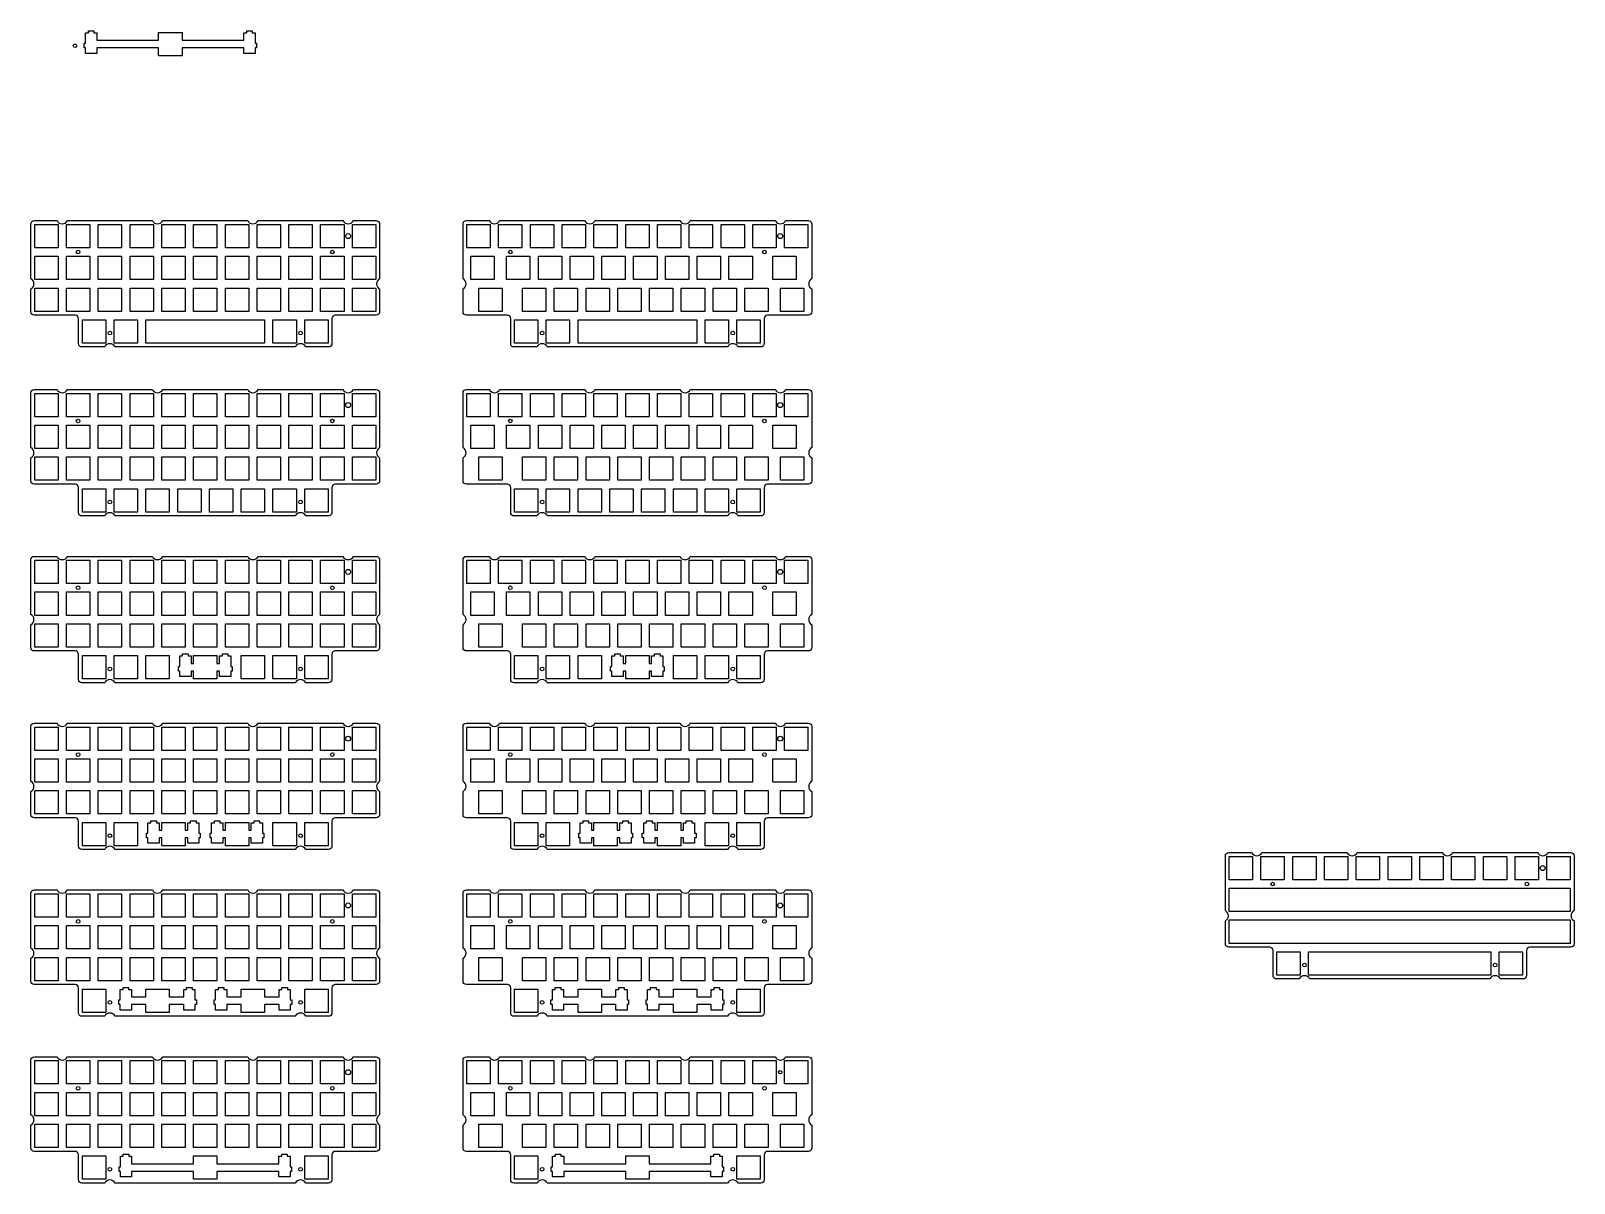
# Model space of a CAD drawing. Header units: millimetres. Extents: x -16 to 909, y -412 to 278.
import ezdxf

# ---------------------------------------------------------------- set-up
doc = ezdxf.new("R2010")
doc.units = ezdxf.units.MM
doc.header["$MEASUREMENT"] = 0

msp = doc.modelspace()

# ---------------------------------------------------------------- linework, layer by layer
for points in [[(60.22, 268.2), (23.1, 268.2), (23.1, 264.97), (16.35, 264.97), (16.35, 268.2), (15.52, 268.2), (15.52, 271), (16.35, 271), (16.35, 277.27), (18.07, 277.27), (18.07, 278.47), (21.37, 278.47), (21.37, 277.27), (23.1, 277.27), (23.1, 272.8), (60.22, 272.8), (60.22, 277.5), (74.22, 277.5), (74.22, 272.8), (111.35, 272.8), (111.35, 277.27), (113.07, 277.27), (113.07, 278.47), (116.37, 278.47), (116.37, 277.27), (118.1, 277.27), (118.1, 271), (118.92, 271), (118.92, 268.2), (118.1, 268.2), (118.1, 264.97), (111.35, 264.97), (111.35, 268.2), (74.22, 268.2), (74.22, 263.5), (60.22, 263.5)], [(-0.1, 148.4), (-14.1, 148.4), (-14.1, 162.4), (-0.1, 162.4)], [(-0.1, 148.4), (-14.1, 148.4), (-14.1, 162.4), (-0.1, 162.4)], [(18.95, 162.4), (18.95, 148.4), (4.95, 148.4), (4.95, 162.4)], [(18.95, 162.4), (18.95, 148.4), (4.95, 148.4), (4.95, 162.4)], [(38, 162.4), (38, 148.4), (24, 148.4), (24, 162.4)], [(38, 162.4), (38, 148.4), (24, 148.4), (24, 162.4)], [(43.05, 162.4), (57.05, 162.4), (57.05, 148.4), (43.05, 148.4)], [(43.05, 162.4), (57.05, 162.4), (57.05, 148.4), (43.05, 148.4)], [(62.1, 162.4), (76.1, 162.4), (76.1, 148.4), (62.1, 148.4)], [(62.1, 162.4), (76.1, 162.4), (76.1, 148.4), (62.1, 148.4)], [(81.15, 148.4), (81.15, 162.4), (95.15, 162.4), (95.15, 148.4)], [(81.15, 148.4), (81.15, 162.4), (95.15, 162.4), (95.15, 148.4)], [(114.2, 148.4), (100.2, 148.4), (100.2, 162.4), (114.2, 162.4)], [(114.2, 148.4), (100.2, 148.4), (100.2, 162.4), (114.2, 162.4)], [(133.25, 162.4), (133.25, 148.4), (119.25, 148.4), (119.25, 162.4)], [(133.25, 162.4), (133.25, 148.4), (119.25, 148.4), (119.25, 162.4)], [(138.3, 148.4), (138.3, 162.4), (152.3, 162.4), (152.3, 148.4)], [(138.3, 148.4), (138.3, 162.4), (152.3, 162.4), (152.3, 148.4)], [(157.35, 148.4), (157.35, 162.4), (171.35, 162.4), (171.35, 148.4)], [(157.35, 148.4), (157.35, 162.4), (171.35, 162.4), (171.35, 148.4)], [(190.4, 148.4), (176.4, 148.4), (176.4, 162.4), (190.4, 162.4)], [(190.4, 148.4), (176.4, 148.4), (176.4, 162.4), (190.4, 162.4)], [(259, 162.4), (259, 148.4), (245, 148.4), (245, 162.4)], [(278.05, 162.4), (278.05, 148.4), (264.05, 148.4), (264.05, 162.4)], [(297.1, 162.4), (297.1, 148.4), (283.1, 148.4), (283.1, 162.4)], [(302.15, 148.4), (302.15, 162.4), (316.15, 162.4), (316.15, 148.4)], [(321.2, 148.4), (321.2, 162.4), (335.2, 162.4), (335.2, 148.4)], [(354.25, 148.4), (340.25, 148.4), (340.25, 162.4), (354.25, 162.4)], [(373.3, 162.4), (373.3, 148.4), (359.3, 148.4), (359.3, 162.4)], [(392.35, 162.4), (392.35, 148.4), (378.35, 148.4), (378.35, 162.4)], [(411.4, 162.4), (411.4, 148.4), (397.4, 148.4), (397.4, 162.4)], [(430.45, 162.4), (430.45, 148.4), (416.45, 148.4), (416.45, 162.4)], [(449.5, 148.4), (435.5, 148.4), (435.5, 162.4), (449.5, 162.4)], [(-14.1, 129.35), (-14.1, 143.35), (-0.1, 143.35), (-0.1, 129.35)], [(-14.1, 129.35), (-14.1, 143.35), (-0.1, 143.35), (-0.1, 129.35)], [(4.95, 129.35), (4.95, 143.35), (18.95, 143.35), (18.95, 129.35)], [(4.95, 129.35), (4.95, 143.35), (18.95, 143.35), (18.95, 129.35)], [(24, 129.35), (24, 143.35), (38, 143.35), (38, 129.35)], [(24, 129.35), (24, 143.35), (38, 143.35), (38, 129.35)], [(43.05, 129.35), (43.05, 143.35), (57.05, 143.35), (57.05, 129.35)], [(43.05, 129.35), (43.05, 143.35), (57.05, 143.35), (57.05, 129.35)], [(62.1, 129.35), (62.1, 143.35), (76.1, 143.35), (76.1, 129.35)], [(62.1, 129.35), (62.1, 143.35), (76.1, 143.35), (76.1, 129.35)], [(81.15, 129.35), (81.15, 143.35), (95.15, 143.35), (95.15, 129.35)], [(81.15, 129.35), (81.15, 143.35), (95.15, 143.35), (95.15, 129.35)], [(100.2, 129.35), (100.2, 143.35), (114.2, 143.35), (114.2, 129.35)], [(100.2, 129.35), (100.2, 143.35), (114.2, 143.35), (114.2, 129.35)], [(119.25, 129.35), (119.25, 143.35), (133.25, 143.35), (133.25, 129.35)], [(119.25, 129.35), (119.25, 143.35), (133.25, 143.35), (133.25, 129.35)], [(138.3, 129.35), (138.3, 143.35), (152.3, 143.35), (152.3, 129.35)], [(138.3, 129.35), (138.3, 143.35), (152.3, 143.35), (152.3, 129.35)], [(157.35, 129.35), (157.35, 143.35), (171.35, 143.35), (171.35, 129.35)], [(157.35, 129.35), (157.35, 143.35), (171.35, 143.35), (171.35, 129.35)], [(176.4, 129.35), (176.4, 143.35), (190.4, 143.35), (190.4, 129.35)], [(176.4, 129.35), (176.4, 143.35), (190.4, 143.35), (190.4, 129.35)], [(247.38, 143.35), (261.38, 143.35), (261.38, 129.35), (247.38, 129.35)], [(268.81, 143.35), (282.81, 143.35), (282.81, 129.35), (268.81, 129.35)], [(301.86, 143.35), (301.86, 129.35), (287.86, 129.35), (287.86, 143.35)], [(306.91, 129.35), (306.91, 143.35), (320.91, 143.35), (320.91, 129.35)], [(325.96, 143.35), (339.96, 143.35), (339.96, 129.35), (325.96, 129.35)], [(345.01, 143.35), (359.01, 143.35), (359.01, 129.35), (345.01, 129.35)], [(378.06, 143.35), (378.06, 129.35), (364.06, 129.35), (364.06, 143.35)], [(383.11, 129.35), (383.11, 143.35), (397.11, 143.35), (397.11, 129.35)], [(402.16, 143.35), (416.16, 143.35), (416.16, 129.35), (402.16, 129.35)], [(428.35, 143.35), (442.35, 143.35), (442.35, 129.35), (428.35, 129.35)], [(-14.1, 110.3), (-14.1, 124.3), (-0.1, 124.3), (-0.1, 110.3)], [(-14.1, 110.3), (-14.1, 124.3), (-0.1, 124.3), (-0.1, 110.3)], [(18.95, 110.3), (4.95, 110.3), (4.95, 124.3), (18.95, 124.3)], [(18.95, 110.3), (4.95, 110.3), (4.95, 124.3), (18.95, 124.3)], [(38, 110.3), (24, 110.3), (24, 124.3), (38, 124.3)], [(38, 110.3), (24, 110.3), (24, 124.3), (38, 124.3)], [(57.05, 110.3), (43.05, 110.3), (43.05, 124.3), (57.05, 124.3)], [(57.05, 110.3), (43.05, 110.3), (43.05, 124.3), (57.05, 124.3)], [(62.1, 110.3), (62.1, 124.3), (76.1, 124.3), (76.1, 110.3)], [(62.1, 110.3), (62.1, 124.3), (76.1, 124.3), (76.1, 110.3)], [(95.15, 110.3), (81.15, 110.3), (81.15, 124.3), (95.15, 124.3)], [(95.15, 110.3), (81.15, 110.3), (81.15, 124.3), (95.15, 124.3)], [(114.2, 110.3), (100.2, 110.3), (100.2, 124.3), (114.2, 124.3)], [(114.2, 110.3), (100.2, 110.3), (100.2, 124.3), (114.2, 124.3)], [(119.25, 110.3), (119.25, 124.3), (133.25, 124.3), (133.25, 110.3)], [(119.25, 110.3), (119.25, 124.3), (133.25, 124.3), (133.25, 110.3)], [(138.3, 110.3), (138.3, 124.3), (152.3, 124.3), (152.3, 110.3)], [(138.3, 110.3), (138.3, 124.3), (152.3, 124.3), (152.3, 110.3)], [(157.35, 110.3), (157.35, 124.3), (171.35, 124.3), (171.35, 110.3)], [(157.35, 110.3), (157.35, 124.3), (171.35, 124.3), (171.35, 110.3)], [(176.4, 110.3), (176.4, 124.3), (190.4, 124.3), (190.4, 110.3)], [(176.4, 110.3), (176.4, 124.3), (190.4, 124.3), (190.4, 110.3)], [(266.14, 124.3), (266.14, 110.3), (252.14, 110.3), (252.14, 124.3)], [(292.34, 124.3), (292.34, 110.3), (278.34, 110.3), (278.34, 124.3)], [(311.39, 124.3), (311.39, 110.3), (297.39, 110.3), (297.39, 124.3)], [(316.44, 110.3), (316.44, 124.3), (330.44, 124.3), (330.44, 110.3)], [(335.49, 110.3), (335.49, 124.3), (349.49, 124.3), (349.49, 110.3)], [(368.54, 124.3), (368.54, 110.3), (354.54, 110.3), (354.54, 124.3)], [(387.59, 110.3), (373.59, 110.3), (373.59, 124.3), (387.59, 124.3)], [(392.64, 110.3), (392.64, 124.3), (406.64, 124.3), (406.64, 110.3)], [(425.69, 124.3), (425.69, 110.3), (411.69, 110.3), (411.69, 124.3)], [(447.12, 124.3), (447.12, 110.3), (433.12, 110.3), (433.12, 124.3)], [(28.47, 91.25), (14.47, 91.25), (14.47, 105.25), (28.47, 105.25)], [(28.47, 91.25), (14.47, 91.25), (14.47, 105.25), (28.47, 105.25)], [(47.52, 91.25), (33.52, 91.25), (33.52, 105.25), (47.52, 105.25)], [(47.52, 91.25), (33.52, 91.25), (33.52, 105.25), (47.52, 105.25)], [(142.77, 91.25), (128.77, 91.25), (128.77, 105.25), (142.77, 105.25)], [(142.77, 91.25), (128.77, 91.25), (128.77, 105.25), (142.77, 105.25)], [(161.82, 105.25), (161.82, 91.25), (147.82, 91.25), (147.82, 105.25)], [(161.82, 105.25), (161.82, 91.25), (147.82, 91.25), (147.82, 105.25)], [(287.57, 91.25), (273.57, 91.25), (273.57, 105.25), (287.57, 105.25)], [(306.62, 91.25), (292.62, 91.25), (292.62, 105.25), (306.62, 105.25)], [(401.87, 91.25), (387.87, 91.25), (387.87, 105.25), (401.87, 105.25)], [(420.92, 105.25), (420.92, 91.25), (406.92, 91.25), (406.92, 105.25)], [(-0.1, 47.12), (-14.1, 47.12), (-14.1, 61.12), (-0.1, 61.12)], [(-0.1, 47.12), (-14.1, 47.12), (-14.1, 61.12), (-0.1, 61.12)], [(18.95, 61.12), (18.95, 47.12), (4.95, 47.12), (4.95, 61.12)], [(18.95, 61.12), (18.95, 47.12), (4.95, 47.12), (4.95, 61.12)], [(38, 61.12), (38, 47.12), (24, 47.12), (24, 61.12)], [(38, 61.12), (38, 47.12), (24, 47.12), (24, 61.12)], [(43.05, 61.12), (57.05, 61.12), (57.05, 47.12), (43.05, 47.12)], [(43.05, 61.12), (57.05, 61.12), (57.05, 47.12), (43.05, 47.12)], [(62.1, 61.12), (76.1, 61.12), (76.1, 47.12), (62.1, 47.12)], [(62.1, 61.12), (76.1, 61.12), (76.1, 47.12), (62.1, 47.12)], [(81.15, 47.12), (81.15, 61.12), (95.15, 61.12), (95.15, 47.12)], [(81.15, 47.12), (81.15, 61.12), (95.15, 61.12), (95.15, 47.12)], [(114.2, 47.12), (100.2, 47.12), (100.2, 61.12), (114.2, 61.12)], [(114.2, 47.12), (100.2, 47.12), (100.2, 61.12), (114.2, 61.12)], [(133.25, 61.12), (133.25, 47.12), (119.25, 47.12), (119.25, 61.12)], [(133.25, 61.12), (133.25, 47.12), (119.25, 47.12), (119.25, 61.12)], [(138.3, 47.12), (138.3, 61.12), (152.3, 61.12), (152.3, 47.12)], [(138.3, 47.12), (138.3, 61.12), (152.3, 61.12), (152.3, 47.12)], [(157.35, 47.12), (157.35, 61.12), (171.35, 61.12), (171.35, 47.12)], [(157.35, 47.12), (157.35, 61.12), (171.35, 61.12), (171.35, 47.12)], [(190.4, 47.12), (176.4, 47.12), (176.4, 61.12), (190.4, 61.12)], [(190.4, 47.12), (176.4, 47.12), (176.4, 61.12), (190.4, 61.12)], [(259, 61.12), (259, 47.12), (245, 47.12), (245, 61.12)], [(278.05, 61.12), (278.05, 47.12), (264.05, 47.12), (264.05, 61.12)], [(297.1, 61.12), (297.1, 47.12), (283.1, 47.12), (283.1, 61.12)], [(302.15, 47.12), (302.15, 61.12), (316.15, 61.12), (316.15, 47.12)], [(321.2, 47.12), (321.2, 61.12), (335.2, 61.12), (335.2, 47.12)], [(354.25, 47.12), (340.25, 47.12), (340.25, 61.12), (354.25, 61.12)], [(373.3, 61.12), (373.3, 47.12), (359.3, 47.12), (359.3, 61.12)], [(392.35, 61.12), (392.35, 47.12), (378.35, 47.12), (378.35, 61.12)], [(411.4, 61.12), (411.4, 47.12), (397.4, 47.12), (397.4, 61.12)], [(430.45, 61.12), (430.45, 47.12), (416.45, 47.12), (416.45, 61.12)], [(449.5, 47.12), (435.5, 47.12), (435.5, 61.12), (449.5, 61.12)], [(-14.1, 28.07), (-14.1, 42.07), (-0.1, 42.07), (-0.1, 28.07)], [(-14.1, 28.07), (-14.1, 42.07), (-0.1, 42.07), (-0.1, 28.07)], [(4.95, 28.07), (4.95, 42.07), (18.95, 42.07), (18.95, 28.07)], [(4.95, 28.07), (4.95, 42.07), (18.95, 42.07), (18.95, 28.07)], [(24, 28.07), (24, 42.07), (38, 42.07), (38, 28.07)], [(24, 28.07), (24, 42.07), (38, 42.07), (38, 28.07)], [(43.05, 28.07), (43.05, 42.07), (57.05, 42.07), (57.05, 28.07)], [(43.05, 28.07), (43.05, 42.07), (57.05, 42.07), (57.05, 28.07)], [(62.1, 28.07), (62.1, 42.07), (76.1, 42.07), (76.1, 28.07)], [(62.1, 28.07), (62.1, 42.07), (76.1, 42.07), (76.1, 28.07)], [(81.15, 28.07), (81.15, 42.07), (95.15, 42.07), (95.15, 28.07)], [(81.15, 28.07), (81.15, 42.07), (95.15, 42.07), (95.15, 28.07)], [(100.2, 28.07), (100.2, 42.07), (114.2, 42.07), (114.2, 28.07)], [(100.2, 28.07), (100.2, 42.07), (114.2, 42.07), (114.2, 28.07)], [(119.25, 28.07), (119.25, 42.07), (133.25, 42.07), (133.25, 28.07)], [(119.25, 28.07), (119.25, 42.07), (133.25, 42.07), (133.25, 28.07)], [(138.3, 28.07), (138.3, 42.07), (152.3, 42.07), (152.3, 28.07)], [(138.3, 28.07), (138.3, 42.07), (152.3, 42.07), (152.3, 28.07)], [(157.35, 28.07), (157.35, 42.07), (171.35, 42.07), (171.35, 28.07)], [(157.35, 28.07), (157.35, 42.07), (171.35, 42.07), (171.35, 28.07)], [(176.4, 28.07), (176.4, 42.07), (190.4, 42.07), (190.4, 28.07)], [(176.4, 28.07), (176.4, 42.07), (190.4, 42.07), (190.4, 28.07)], [(247.38, 42.07), (261.38, 42.07), (261.38, 28.07), (247.38, 28.07)], [(268.81, 42.07), (282.81, 42.07), (282.81, 28.07), (268.81, 28.07)], [(301.86, 42.07), (301.86, 28.07), (287.86, 28.07), (287.86, 42.07)], [(306.91, 28.07), (306.91, 42.07), (320.91, 42.07), (320.91, 28.07)], [(325.96, 42.07), (339.96, 42.07), (339.96, 28.07), (325.96, 28.07)], [(345.01, 42.07), (359.01, 42.07), (359.01, 28.07), (345.01, 28.07)], [(378.06, 42.07), (378.06, 28.07), (364.06, 28.07), (364.06, 42.07)], [(383.11, 28.07), (383.11, 42.07), (397.11, 42.07), (397.11, 28.07)], [(402.16, 42.07), (416.16, 42.07), (416.16, 28.07), (402.16, 28.07)], [(428.35, 42.07), (442.35, 42.07), (442.35, 28.07), (428.35, 28.07)], [(-14.1, 9.02), (-14.1, 23.02), (-0.1, 23.02), (-0.1, 9.02)], [(-14.1, 9.02), (-14.1, 23.02), (-0.1, 23.02), (-0.1, 9.02)], [(18.95, 9.02), (4.95, 9.02), (4.95, 23.02), (18.95, 23.02)], [(18.95, 9.02), (4.95, 9.02), (4.95, 23.02), (18.95, 23.02)], [(38, 9.02), (24, 9.02), (24, 23.02), (38, 23.02)], [(38, 9.02), (24, 9.02), (24, 23.02), (38, 23.02)], [(57.05, 9.02), (43.05, 9.02), (43.05, 23.02), (57.05, 23.02)], [(57.05, 9.02), (43.05, 9.02), (43.05, 23.02), (57.05, 23.02)], [(62.1, 9.02), (62.1, 23.02), (76.1, 23.02), (76.1, 9.02)], [(62.1, 9.02), (62.1, 23.02), (76.1, 23.02), (76.1, 9.02)], [(95.15, 9.02), (81.15, 9.02), (81.15, 23.02), (95.15, 23.02)], [(95.15, 9.02), (81.15, 9.02), (81.15, 23.02), (95.15, 23.02)], [(114.2, 9.02), (100.2, 9.02), (100.2, 23.02), (114.2, 23.02)], [(114.2, 9.02), (100.2, 9.02), (100.2, 23.02), (114.2, 23.02)], [(119.25, 9.02), (119.25, 23.02), (133.25, 23.02), (133.25, 9.02)], [(119.25, 9.02), (119.25, 23.02), (133.25, 23.02), (133.25, 9.02)], [(138.3, 9.02), (138.3, 23.02), (152.3, 23.02), (152.3, 9.02)], [(138.3, 9.02), (138.3, 23.02), (152.3, 23.02), (152.3, 9.02)], [(157.35, 9.02), (157.35, 23.02), (171.35, 23.02), (171.35, 9.02)], [(157.35, 9.02), (157.35, 23.02), (171.35, 23.02), (171.35, 9.02)], [(176.4, 9.02), (176.4, 23.02), (190.4, 23.02), (190.4, 9.02)], [(176.4, 9.02), (176.4, 23.02), (190.4, 23.02), (190.4, 9.02)], [(266.14, 23.02), (266.14, 9.02), (252.14, 9.02), (252.14, 23.02)], [(292.34, 23.02), (292.34, 9.02), (278.34, 9.02), (278.34, 23.02)], [(311.39, 23.02), (311.39, 9.02), (297.39, 9.02), (297.39, 23.02)], [(316.44, 9.02), (316.44, 23.02), (330.44, 23.02), (330.44, 9.02)], [(335.49, 9.02), (335.49, 23.02), (349.49, 23.02), (349.49, 9.02)], [(368.54, 23.02), (368.54, 9.02), (354.54, 9.02), (354.54, 23.02)], [(387.59, 9.02), (373.59, 9.02), (373.59, 23.02), (387.59, 23.02)], [(392.64, 9.02), (392.64, 23.02), (406.64, 23.02), (406.64, 9.02)], [(425.69, 23.02), (425.69, 9.02), (411.69, 9.02), (411.69, 23.02)], [(447.12, 23.02), (447.12, 9.02), (433.12, 9.02), (433.12, 23.02)], [(28.47, -10.03), (14.47, -10.03), (14.47, 3.97), (28.47, 3.97)], [(28.47, -10.03), (14.47, -10.03), (14.47, 3.97), (28.47, 3.97)], [(47.52, -10.03), (33.52, -10.03), (33.52, 3.97), (47.52, 3.97)], [(47.52, -10.03), (33.52, -10.03), (33.52, 3.97), (47.52, 3.97)], [(66.57, -10.03), (52.57, -10.03), (52.57, 3.97), (66.57, 3.97)], [(66.57, -10.03), (52.57, -10.03), (52.57, 3.97), (66.57, 3.97)], [(85.62, 3.97), (85.62, -10.03), (71.62, -10.03), (71.62, 3.97)], [(85.62, 3.97), (85.62, -10.03), (71.62, -10.03), (71.62, 3.97)], [(104.67, -10.03), (90.67, -10.03), (90.67, 3.97), (104.67, 3.97)], [(104.67, -10.03), (90.67, -10.03), (90.67, 3.97), (104.67, 3.97)], [(123.72, -10.03), (109.72, -10.03), (109.72, 3.97), (123.72, 3.97)], [(123.72, -10.03), (109.72, -10.03), (109.72, 3.97), (123.72, 3.97)], [(142.77, -10.03), (128.77, -10.03), (128.77, 3.97), (142.77, 3.97)], [(142.77, -10.03), (128.77, -10.03), (128.77, 3.97), (142.77, 3.97)], [(161.82, 3.97), (161.82, -10.03), (147.82, -10.03), (147.82, 3.97)], [(161.82, 3.97), (161.82, -10.03), (147.82, -10.03), (147.82, 3.97)], [(287.57, -10.03), (273.57, -10.03), (273.57, 3.97), (287.57, 3.97)], [(306.62, -10.03), (292.62, -10.03), (292.62, 3.97), (306.62, 3.97)], [(325.67, -10.03), (311.67, -10.03), (311.67, 3.97), (325.67, 3.97)], [(344.72, 3.97), (344.72, -10.03), (330.72, -10.03), (330.72, 3.97)], [(363.77, -10.03), (349.77, -10.03), (349.77, 3.97), (363.77, 3.97)], [(382.82, -10.03), (368.82, -10.03), (368.82, 3.97), (382.82, 3.97)], [(401.87, -10.03), (387.87, -10.03), (387.87, 3.97), (401.87, 3.97)], [(420.92, 3.97), (420.92, -10.03), (406.92, -10.03), (406.92, 3.97)], [(-0.1, -52.88), (-14.1, -52.88), (-14.1, -38.88), (-0.1, -38.88)], [(18.95, -38.88), (18.95, -52.88), (4.95, -52.88), (4.95, -38.88)], [(38, -38.88), (38, -52.88), (24, -52.88), (24, -38.88)], [(43.05, -38.88), (57.05, -38.88), (57.05, -52.88), (43.05, -52.88)], [(62.1, -38.88), (76.1, -38.88), (76.1, -52.88), (62.1, -52.88)], [(81.15, -52.88), (81.15, -38.88), (95.15, -38.88), (95.15, -52.88)], [(114.2, -52.88), (100.2, -52.88), (100.2, -38.88), (114.2, -38.88)], [(133.25, -38.88), (133.25, -52.88), (119.25, -52.88), (119.25, -38.88)], [(138.3, -52.88), (138.3, -38.88), (152.3, -38.88), (152.3, -52.88)], [(157.35, -52.88), (157.35, -38.88), (171.35, -38.88), (171.35, -52.88)], [(190.4, -52.88), (176.4, -52.88), (176.4, -38.88), (190.4, -38.88)], [(259, -38.88), (259, -52.88), (245, -52.88), (245, -38.88)], [(278.05, -38.88), (278.05, -52.88), (264.05, -52.88), (264.05, -38.88)], [(297.1, -38.88), (297.1, -52.88), (283.1, -52.88), (283.1, -38.88)], [(302.15, -52.88), (302.15, -38.88), (316.15, -38.88), (316.15, -52.88)], [(321.2, -52.88), (321.2, -38.88), (335.2, -38.88), (335.2, -52.88)], [(354.25, -52.88), (340.25, -52.88), (340.25, -38.88), (354.25, -38.88)], [(373.3, -38.88), (373.3, -52.88), (359.3, -52.88), (359.3, -38.88)], [(392.35, -38.88), (392.35, -52.88), (378.35, -52.88), (378.35, -38.88)], [(411.4, -38.88), (411.4, -52.88), (397.4, -52.88), (397.4, -38.88)], [(430.45, -38.88), (430.45, -52.88), (416.45, -52.88), (416.45, -38.88)], [(449.5, -52.88), (435.5, -52.88), (435.5, -38.88), (449.5, -38.88)], [(-14.1, -71.93), (-14.1, -57.93), (-0.1, -57.93), (-0.1, -71.93)], [(4.95, -71.93), (4.95, -57.93), (18.95, -57.93), (18.95, -71.93)], [(24, -71.93), (24, -57.93), (38, -57.93), (38, -71.93)], [(43.05, -71.93), (43.05, -57.93), (57.05, -57.93), (57.05, -71.93)], [(62.1, -71.93), (62.1, -57.93), (76.1, -57.93), (76.1, -71.93)], [(81.15, -71.93), (81.15, -57.93), (95.15, -57.93), (95.15, -71.93)], [(100.2, -71.93), (100.2, -57.93), (114.2, -57.93), (114.2, -71.93)], [(119.25, -71.93), (119.25, -57.93), (133.25, -57.93), (133.25, -71.93)], [(138.3, -71.93), (138.3, -57.93), (152.3, -57.93), (152.3, -71.93)], [(157.35, -71.93), (157.35, -57.93), (171.35, -57.93), (171.35, -71.93)], [(176.4, -71.93), (176.4, -57.93), (190.4, -57.93), (190.4, -71.93)], [(247.38, -57.93), (261.38, -57.93), (261.38, -71.93), (247.38, -71.93)], [(268.81, -57.93), (282.81, -57.93), (282.81, -71.93), (268.81, -71.93)], [(301.86, -57.93), (301.86, -71.93), (287.86, -71.93), (287.86, -57.93)], [(306.91, -71.93), (306.91, -57.93), (320.91, -57.93), (320.91, -71.93)], [(325.96, -57.93), (339.96, -57.93), (339.96, -71.93), (325.96, -71.93)], [(345.01, -57.93), (359.01, -57.93), (359.01, -71.93), (345.01, -71.93)], [(378.06, -57.93), (378.06, -71.93), (364.06, -71.93), (364.06, -57.93)], [(383.11, -71.93), (383.11, -57.93), (397.11, -57.93), (397.11, -71.93)], [(402.16, -57.93), (416.16, -57.93), (416.16, -71.93), (402.16, -71.93)], [(428.35, -57.93), (442.35, -57.93), (442.35, -71.93), (428.35, -71.93)], [(-14.1, -90.98), (-14.1, -76.98), (-0.1, -76.98), (-0.1, -90.98)], [(18.95, -90.98), (4.95, -90.98), (4.95, -76.98), (18.95, -76.98)], [(24, -90.98), (24, -76.98), (38, -76.98), (38, -90.98)], [(43.05, -90.98), (43.05, -76.98), (57.05, -76.98), (57.05, -90.98)], [(62.1, -90.98), (62.1, -76.98), (76.1, -76.98), (76.1, -90.98)], [(81.15, -90.98), (81.15, -76.98), (95.15, -76.98), (95.15, -90.98)], [(100.2, -90.98), (100.2, -76.98), (114.2, -76.98), (114.2, -90.98)], [(119.25, -90.98), (119.25, -76.98), (133.25, -76.98), (133.25, -90.98)], [(138.3, -90.98), (138.3, -76.98), (152.3, -76.98), (152.3, -90.98)], [(157.35, -90.98), (157.35, -76.98), (171.35, -76.98), (171.35, -90.98)], [(176.4, -90.98), (176.4, -76.98), (190.4, -76.98), (190.4, -90.98)], [(266.14, -76.98), (266.14, -90.98), (252.14, -90.98), (252.14, -76.98)], [(292.34, -76.98), (292.34, -90.98), (278.34, -90.98), (278.34, -76.98)], [(311.39, -76.98), (311.39, -90.98), (297.39, -90.98), (297.39, -76.98)], [(316.44, -90.98), (316.44, -76.98), (330.44, -76.98), (330.44, -90.98)], [(335.49, -90.98), (335.49, -76.98), (349.49, -76.98), (349.49, -90.98)], [(368.54, -76.98), (368.54, -90.98), (354.54, -90.98), (354.54, -76.98)], [(387.59, -90.98), (373.59, -90.98), (373.59, -76.98), (387.59, -76.98)], [(392.64, -90.98), (392.64, -76.98), (406.64, -76.98), (406.64, -90.98)], [(425.69, -90.98), (411.69, -90.98), (411.69, -76.98), (425.69, -76.98)], [(447.12, -76.98), (447.12, -90.98), (433.12, -90.98), (433.12, -76.98)], [(14.47, -110.03), (14.47, -96.03), (28.47, -96.03), (28.47, -110.03)], [(47.52, -96.03), (47.52, -110.03), (33.52, -110.03), (33.52, -96.03)], [(52.57, -96.03), (66.57, -96.03), (66.57, -110.03), (52.57, -110.03)], [(95.15, -100.73), (96.67, -100.73), (96.67, -96.26), (98.4, -96.26), (98.4, -95.06), (101.7, -95.06), (101.7, -96.26), (103.42, -96.26), (103.42, -102.53), (104.25, -102.53), (104.25, -105.33), (103.42, -105.33), (103.42, -108.56), (96.67, -108.56), (96.67, -105.33), (95.15, -105.33), (95.15, -110.03), (81.15, -110.03), (81.15, -105.33), (79.62, -105.33), (79.62, -108.56), (72.87, -108.56), (72.87, -105.33), (72.05, -105.33), (72.05, -102.53), (72.87, -102.53), (72.87, -96.26), (74.6, -96.26), (74.6, -95.06), (77.9, -95.06), (77.9, -96.26), (79.62, -96.26), (79.62, -100.73), (81.15, -100.73), (81.15, -96.03), (95.15, -96.03)], [(109.72, -96.03), (123.72, -96.03), (123.72, -110.03), (109.72, -110.03)], [(128.77, -110.03), (128.77, -96.03), (142.77, -96.03), (142.77, -110.03)], [(147.82, -96.03), (161.82, -96.03), (161.82, -110.03), (147.82, -110.03)], [(273.57, -96.03), (287.57, -96.03), (287.57, -110.03), (273.57, -110.03)], [(292.62, -96.03), (306.62, -96.03), (306.62, -110.03), (292.62, -110.03)], [(325.67, -110.03), (311.67, -110.03), (311.67, -96.03), (325.67, -96.03)], [(340.25, -105.33), (338.72, -105.33), (338.72, -108.56), (331.97, -108.56), (331.97, -105.33), (331.15, -105.33), (331.15, -102.53), (331.97, -102.53), (331.97, -96.26), (333.7, -96.26), (333.7, -95.06), (337, -95.06), (337, -96.26), (338.72, -96.26), (338.72, -100.73), (340.25, -100.73), (340.25, -96.03), (354.25, -96.03), (354.25, -100.73), (355.77, -100.73), (355.77, -96.26), (357.5, -96.26), (357.5, -95.06), (360.8, -95.06), (360.8, -96.26), (362.52, -96.26), (362.52, -102.53), (363.35, -102.53), (363.35, -105.33), (362.52, -105.33), (362.52, -108.56), (355.77, -108.56), (355.77, -105.33), (354.25, -105.33), (354.25, -110.03), (340.25, -110.03)], [(382.82, -110.03), (368.82, -110.03), (368.82, -96.03), (382.82, -96.03)], [(387.87, -110.03), (387.87, -96.03), (401.87, -96.03), (401.87, -110.03)], [(406.92, -96.03), (420.92, -96.03), (420.92, -110.03), (406.92, -110.03)], [(-0.1, -152.88), (-14.1, -152.88), (-14.1, -138.88), (-0.1, -138.88)], [(18.95, -138.88), (18.95, -152.88), (4.95, -152.88), (4.95, -138.88)], [(38, -138.88), (38, -152.88), (24, -152.88), (24, -138.88)], [(43.05, -138.88), (57.05, -138.88), (57.05, -152.88), (43.05, -152.88)], [(62.1, -138.88), (76.1, -138.88), (76.1, -152.88), (62.1, -152.88)], [(81.15, -152.88), (81.15, -138.88), (95.15, -138.88), (95.15, -152.88)], [(114.2, -152.88), (100.2, -152.88), (100.2, -138.88), (114.2, -138.88)], [(133.25, -138.88), (133.25, -152.88), (119.25, -152.88), (119.25, -138.88)], [(138.3, -152.88), (138.3, -138.88), (152.3, -138.88), (152.3, -152.88)], [(157.35, -152.88), (157.35, -138.88), (171.35, -138.88), (171.35, -152.88)], [(190.4, -152.88), (176.4, -152.88), (176.4, -138.88), (190.4, -138.88)], [(259, -138.88), (259, -152.88), (245, -152.88), (245, -138.88)], [(278.05, -138.88), (278.05, -152.88), (264.05, -152.88), (264.05, -138.88)], [(297.1, -138.88), (297.1, -152.88), (283.1, -152.88), (283.1, -138.88)], [(302.15, -152.88), (302.15, -138.88), (316.15, -138.88), (316.15, -152.88)], [(321.2, -152.88), (321.2, -138.88), (335.2, -138.88), (335.2, -152.88)], [(354.25, -152.88), (340.25, -152.88), (340.25, -138.88), (354.25, -138.88)], [(373.3, -138.88), (373.3, -152.88), (359.3, -152.88), (359.3, -138.88)], [(392.35, -138.88), (392.35, -152.88), (378.35, -152.88), (378.35, -138.88)], [(411.4, -138.88), (411.4, -152.88), (397.4, -152.88), (397.4, -138.88)], [(430.45, -138.88), (430.45, -152.88), (416.45, -152.88), (416.45, -138.88)], [(449.5, -152.88), (435.5, -152.88), (435.5, -138.88), (449.5, -138.88)], [(-14.1, -171.93), (-14.1, -157.93), (-0.1, -157.93), (-0.1, -171.93)], [(4.95, -171.93), (4.95, -157.93), (18.95, -157.93), (18.95, -171.93)], [(24, -171.93), (24, -157.93), (38, -157.93), (38, -171.93)], [(43.05, -171.93), (43.05, -157.93), (57.05, -157.93), (57.05, -171.93)], [(62.1, -171.93), (62.1, -157.93), (76.1, -157.93), (76.1, -171.93)], [(81.15, -171.93), (81.15, -157.93), (95.15, -157.93), (95.15, -171.93)], [(100.2, -171.93), (100.2, -157.93), (114.2, -157.93), (114.2, -171.93)], [(119.25, -171.93), (119.25, -157.93), (133.25, -157.93), (133.25, -171.93)], [(138.3, -171.93), (138.3, -157.93), (152.3, -157.93), (152.3, -171.93)], [(157.35, -171.93), (157.35, -157.93), (171.35, -157.93), (171.35, -171.93)], [(176.4, -171.93), (176.4, -157.93), (190.4, -157.93), (190.4, -171.93)], [(247.38, -157.93), (261.38, -157.93), (261.38, -171.93), (247.38, -171.93)], [(268.81, -157.93), (282.81, -157.93), (282.81, -171.93), (268.81, -171.93)], [(301.86, -157.93), (301.86, -171.93), (287.86, -171.93), (287.86, -157.93)], [(306.91, -171.93), (306.91, -157.93), (320.91, -157.93), (320.91, -171.93)], [(325.96, -157.93), (339.96, -157.93), (339.96, -171.93), (325.96, -171.93)], [(345.01, -157.93), (359.01, -157.93), (359.01, -171.93), (345.01, -171.93)], [(378.06, -157.93), (378.06, -171.93), (364.06, -171.93), (364.06, -157.93)], [(383.11, -171.93), (383.11, -157.93), (397.11, -157.93), (397.11, -171.93)], [(402.16, -157.93), (416.16, -157.93), (416.16, -171.93), (402.16, -171.93)], [(428.35, -157.93), (442.35, -157.93), (442.35, -171.93), (428.35, -171.93)], [(-14.1, -190.98), (-14.1, -176.98), (-0.1, -176.98), (-0.1, -190.98)], [(18.95, -190.98), (4.95, -190.98), (4.95, -176.98), (18.95, -176.98)], [(24, -190.98), (24, -176.98), (38, -176.98), (38, -190.98)], [(43.05, -190.98), (43.05, -176.98), (57.05, -176.98), (57.05, -190.98)], [(62.1, -190.98), (62.1, -176.98), (76.1, -176.98), (76.1, -190.98)], [(81.15, -190.98), (81.15, -176.98), (95.15, -176.98), (95.15, -190.98)], [(100.2, -190.98), (100.2, -176.98), (114.2, -176.98), (114.2, -190.98)], [(119.25, -190.98), (119.25, -176.98), (133.25, -176.98), (133.25, -190.98)], [(138.3, -190.98), (138.3, -176.98), (152.3, -176.98), (152.3, -190.98)], [(157.35, -190.98), (157.35, -176.98), (171.35, -176.98), (171.35, -190.98)], [(176.4, -190.98), (176.4, -176.98), (190.4, -176.98), (190.4, -190.98)], [(266.14, -176.98), (266.14, -190.98), (252.14, -190.98), (252.14, -176.98)], [(292.34, -190.98), (278.34, -190.98), (278.34, -176.98), (292.34, -176.98)], [(311.39, -176.98), (311.39, -190.98), (297.39, -190.98), (297.39, -176.98)], [(316.44, -190.98), (316.44, -176.98), (330.44, -176.98), (330.44, -190.98)], [(349.49, -176.98), (349.49, -190.98), (335.49, -190.98), (335.49, -176.98)], [(368.54, -176.98), (368.54, -190.98), (354.54, -190.98), (354.54, -176.98)], [(387.59, -190.98), (373.59, -190.98), (373.59, -176.98), (387.59, -176.98)], [(392.64, -190.98), (392.64, -176.98), (406.64, -176.98), (406.64, -190.98)], [(425.69, -190.98), (411.69, -190.98), (411.69, -176.98), (425.69, -176.98)], [(447.12, -176.98), (447.12, -190.98), (433.12, -190.98), (433.12, -176.98)], [(14.47, -196.03), (28.47, -196.03), (28.47, -210.03), (14.47, -210.03)], [(33.52, -196.03), (47.52, -196.03), (47.52, -210.03), (33.52, -210.03)], [(62.1, -205.33), (60.57, -205.33), (60.57, -208.56), (53.82, -208.56), (53.82, -205.33), (53, -205.33), (53, -202.53), (53.82, -202.53), (53.82, -196.26), (55.55, -196.26), (55.55, -195.06), (58.85, -195.06), (58.85, -196.26), (60.57, -196.26), (60.57, -200.73), (62.1, -200.73), (62.1, -196.03), (76.1, -196.03), (76.1, -200.73), (77.62, -200.73), (77.62, -196.26), (79.35, -196.26), (79.35, -195.06), (82.65, -195.06), (82.65, -196.26), (84.37, -196.26), (84.37, -202.53), (85.2, -202.53), (85.2, -205.33), (84.37, -205.33), (84.37, -208.56), (77.62, -208.56), (77.62, -205.33), (76.1, -205.33), (76.1, -210.03), (62.1, -210.03)], [(100.2, -205.33), (98.67, -205.33), (98.67, -208.56), (91.92, -208.56), (91.92, -205.33), (91.1, -205.33), (91.1, -202.53), (91.92, -202.53), (91.92, -196.26), (93.65, -196.26), (93.65, -195.06), (96.95, -195.06), (96.95, -196.26), (98.67, -196.26), (98.67, -200.73), (100.2, -200.73), (100.2, -196.03), (114.2, -196.03), (114.2, -200.73), (115.72, -200.73), (115.72, -196.26), (117.45, -196.26), (117.45, -195.06), (120.75, -195.06), (120.75, -196.26), (122.47, -196.26), (122.47, -202.53), (123.3, -202.53), (123.3, -205.33), (122.47, -205.33), (122.47, -208.56), (115.72, -208.56), (115.72, -205.33), (114.2, -205.33), (114.2, -210.03), (100.2, -210.03)], [(128.77, -210.03), (128.77, -196.03), (142.77, -196.03), (142.77, -210.03)], [(161.82, -196.03), (161.82, -210.03), (147.82, -210.03), (147.82, -196.03)], [(273.57, -210.03), (273.57, -196.03), (287.57, -196.03), (287.57, -210.03)], [(292.62, -196.03), (306.62, -196.03), (306.62, -210.03), (292.62, -210.03)], [(335.2, -200.73), (336.72, -200.73), (336.72, -196.26), (338.45, -196.26), (338.45, -195.06), (341.75, -195.06), (341.75, -196.26), (343.47, -196.26), (343.47, -202.53), (344.3, -202.53), (344.3, -205.33), (343.47, -205.33), (343.47, -208.56), (336.72, -208.56), (336.72, -205.33), (335.2, -205.33), (335.2, -210.03), (321.2, -210.03), (321.2, -205.33), (319.67, -205.33), (319.67, -208.56), (312.92, -208.56), (312.92, -205.33), (312.1, -205.33), (312.1, -202.53), (312.92, -202.53), (312.92, -196.26), (314.65, -196.26), (314.65, -195.06), (317.95, -195.06), (317.95, -196.26), (319.67, -196.26), (319.67, -200.73), (321.2, -200.73), (321.2, -196.03), (335.2, -196.03)], [(373.3, -200.73), (374.82, -200.73), (374.82, -196.26), (376.55, -196.26), (376.55, -195.06), (379.85, -195.06), (379.85, -196.26), (381.57, -196.26), (381.57, -202.53), (382.4, -202.53), (382.4, -205.33), (381.57, -205.33), (381.57, -208.56), (374.82, -208.56), (374.82, -205.33), (373.3, -205.33), (373.3, -210.03), (359.3, -210.03), (359.3, -205.33), (357.77, -205.33), (357.77, -208.56), (351.02, -208.56), (351.02, -205.33), (350.2, -205.33), (350.2, -202.53), (351.02, -202.53), (351.02, -196.26), (352.75, -196.26), (352.75, -195.06), (356.05, -195.06), (356.05, -196.26), (357.77, -196.26), (357.77, -200.73), (359.3, -200.73), (359.3, -196.03), (373.3, -196.03)], [(387.87, -210.03), (387.87, -196.03), (401.87, -196.03), (401.87, -210.03)], [(420.92, -210.03), (406.92, -210.03), (406.92, -196.03), (420.92, -196.03)], [(716.07, -230.47), (702.07, -230.47), (702.07, -216.47), (716.07, -216.47)], [(735.12, -216.47), (735.12, -230.47), (721.12, -230.47), (721.12, -216.47)], [(754.17, -216.47), (754.17, -230.47), (740.17, -230.47), (740.17, -216.47)], [(759.22, -216.47), (773.22, -216.47), (773.22, -230.47), (759.22, -230.47)], [(778.27, -216.47), (792.27, -216.47), (792.27, -230.47), (778.27, -230.47)], [(797.32, -230.47), (797.32, -216.47), (811.32, -216.47), (811.32, -230.47)], [(830.37, -230.47), (816.37, -230.47), (816.37, -216.47), (830.37, -216.47)], [(849.42, -216.47), (849.42, -230.47), (835.42, -230.47), (835.42, -216.47)], [(854.47, -230.47), (854.47, -216.47), (868.47, -216.47), (868.47, -230.47)], [(873.52, -230.47), (873.52, -216.47), (887.52, -216.47), (887.52, -230.47)], [(906.57, -230.47), (892.57, -230.47), (892.57, -216.47), (906.57, -216.47)], [(-14.1, -238.88), (-0.1, -238.88), (-0.1, -252.88), (-14.1, -252.88)], [(18.95, -252.88), (4.95, -252.88), (4.95, -238.88), (18.95, -238.88)], [(38, -252.88), (24, -252.88), (24, -238.88), (38, -238.88)], [(57.05, -252.88), (43.05, -252.88), (43.05, -238.88), (57.05, -238.88)], [(62.1, -252.88), (62.1, -238.88), (76.1, -238.88), (76.1, -252.88)], [(95.15, -252.88), (81.15, -252.88), (81.15, -238.88), (95.15, -238.88)], [(100.2, -238.88), (114.2, -238.88), (114.2, -252.88), (100.2, -252.88)], [(133.25, -252.88), (119.25, -252.88), (119.25, -238.88), (133.25, -238.88)], [(152.3, -252.88), (138.3, -252.88), (138.3, -238.88), (152.3, -238.88)], [(171.35, -252.88), (157.35, -252.88), (157.35, -238.88), (171.35, -238.88)], [(190.4, -238.88), (190.4, -252.88), (176.4, -252.88), (176.4, -238.88)], [(259, -238.88), (259, -252.88), (245, -252.88), (245, -238.88)], [(278.05, -238.88), (278.05, -252.88), (264.05, -252.88), (264.05, -238.88)], [(297.1, -238.88), (297.1, -252.88), (283.1, -252.88), (283.1, -238.88)], [(302.15, -252.88), (302.15, -238.88), (316.15, -238.88), (316.15, -252.88)], [(321.2, -252.88), (321.2, -238.88), (335.2, -238.88), (335.2, -252.88)], [(354.25, -252.88), (340.25, -252.88), (340.25, -238.88), (354.25, -238.88)], [(373.3, -238.88), (373.3, -252.88), (359.3, -252.88), (359.3, -238.88)], [(392.35, -238.88), (392.35, -252.88), (378.35, -252.88), (378.35, -238.88)], [(411.4, -238.88), (411.4, -252.88), (397.4, -252.88), (397.4, -238.88)], [(430.45, -238.88), (430.45, -252.88), (416.45, -252.88), (416.45, -238.88)], [(449.5, -252.88), (435.5, -252.88), (435.5, -238.88), (449.5, -238.88)], [(702.07, -235.52), (906.57, -235.52), (906.57, -249.52), (702.07, -249.52)], [(-14.1, -257.93), (-0.1, -257.93), (-0.1, -271.93), (-14.1, -271.93)], [(4.95, -257.93), (18.95, -257.93), (18.95, -271.93), (4.95, -271.93)], [(24, -271.93), (24, -257.93), (38, -257.93), (38, -271.93)], [(43.05, -257.93), (57.05, -257.93), (57.05, -271.93), (43.05, -271.93)], [(62.1, -257.93), (76.1, -257.93), (76.1, -271.93), (62.1, -271.93)], [(81.15, -257.93), (95.15, -257.93), (95.15, -271.93), (81.15, -271.93)], [(100.2, -257.93), (114.2, -257.93), (114.2, -271.93), (100.2, -271.93)], [(133.25, -257.93), (133.25, -271.93), (119.25, -271.93), (119.25, -257.93)], [(138.3, -257.93), (152.3, -257.93), (152.3, -271.93), (138.3, -271.93)], [(171.35, -257.93), (171.35, -271.93), (157.35, -271.93), (157.35, -257.93)], [(176.4, -257.93), (190.4, -257.93), (190.4, -271.93), (176.4, -271.93)], [(247.38, -257.93), (261.38, -257.93), (261.38, -271.93), (247.38, -271.93)], [(268.81, -257.93), (282.81, -257.93), (282.81, -271.93), (268.81, -271.93)], [(301.86, -257.93), (301.86, -271.93), (287.86, -271.93), (287.86, -257.93)], [(306.91, -271.93), (306.91, -257.93), (320.91, -257.93), (320.91, -271.93)], [(325.96, -257.93), (339.96, -257.93), (339.96, -271.93), (325.96, -271.93)], [(345.01, -257.93), (359.01, -257.93), (359.01, -271.93), (345.01, -271.93)], [(378.06, -257.93), (378.06, -271.93), (364.06, -271.93), (364.06, -257.93)], [(383.11, -271.93), (383.11, -257.93), (397.11, -257.93), (397.11, -271.93)], [(402.16, -257.93), (416.16, -257.93), (416.16, -271.93), (402.16, -271.93)], [(428.35, -257.93), (442.35, -257.93), (442.35, -271.93), (428.35, -271.93)], [(906.57, -268.57), (702.07, -268.57), (702.07, -254.57), (906.57, -254.57)], [(-0.1, -290.98), (-14.1, -290.98), (-14.1, -276.98), (-0.1, -276.98)], [(4.95, -290.98), (4.95, -276.98), (18.95, -276.98), (18.95, -290.98)], [(38, -290.98), (24, -290.98), (24, -276.98), (38, -276.98)], [(57.05, -290.98), (43.05, -290.98), (43.05, -276.98), (57.05, -276.98)], [(76.1, -290.98), (62.1, -290.98), (62.1, -276.98), (76.1, -276.98)], [(95.15, -290.98), (81.15, -290.98), (81.15, -276.98), (95.15, -276.98)], [(114.2, -276.98), (114.2, -290.98), (100.2, -290.98), (100.2, -276.98)], [(133.25, -290.98), (119.25, -290.98), (119.25, -276.98), (133.25, -276.98)], [(152.3, -276.98), (152.3, -290.98), (138.3, -290.98), (138.3, -276.98)], [(171.35, -290.98), (157.35, -290.98), (157.35, -276.98), (171.35, -276.98)], [(176.4, -276.98), (190.4, -276.98), (190.4, -290.98), (176.4, -290.98)], [(266.14, -276.98), (266.14, -290.98), (252.14, -290.98), (252.14, -276.98)], [(292.34, -290.98), (278.34, -290.98), (278.34, -276.98), (292.34, -276.98)], [(311.39, -276.98), (311.39, -290.98), (297.39, -290.98), (297.39, -276.98)], [(316.44, -290.98), (316.44, -276.98), (330.44, -276.98), (330.44, -290.98)], [(349.49, -276.98), (349.49, -290.98), (335.49, -290.98), (335.49, -276.98)], [(368.54, -276.98), (368.54, -290.98), (354.54, -290.98), (354.54, -276.98)], [(387.59, -290.98), (373.59, -290.98), (373.59, -276.98), (387.59, -276.98)], [(392.64, -290.98), (392.64, -276.98), (406.64, -276.98), (406.64, -290.98)], [(425.69, -290.98), (411.69, -290.98), (411.69, -276.98), (425.69, -276.98)], [(447.12, -276.98), (447.12, -290.98), (433.12, -290.98), (433.12, -276.98)], [(744.65, -287.62), (730.65, -287.62), (730.65, -273.62), (744.65, -273.62)], [(858.95, -287.62), (749.7, -287.62), (749.7, -273.62), (858.95, -273.62)], [(878, -273.62), (878, -287.62), (864, -287.62), (864, -273.62)], [(28.47, -296.03), (28.47, -310.03), (14.47, -310.03), (14.47, -296.03)], [(52.57, -305.33), (43.9, -305.33), (43.9, -308.56), (37.15, -308.56), (37.15, -305.33), (36.32, -305.33), (36.32, -302.53), (37.15, -302.53), (37.15, -296.26), (38.87, -296.26), (38.87, -295.06), (42.17, -295.06), (42.17, -296.26), (43.9, -296.26), (43.9, -300.73), (52.57, -300.73), (52.57, -296.03), (66.57, -296.03), (66.57, -300.73), (75.25, -300.73), (75.25, -296.26), (76.97, -296.26), (76.97, -295.06), (80.27, -295.06), (80.27, -296.26), (82, -296.26), (82, -302.53), (82.82, -302.53), (82.82, -305.33), (82, -305.33), (82, -308.56), (75.25, -308.56), (75.25, -305.33), (66.57, -305.33), (66.57, -310.03), (52.57, -310.03)], [(109.72, -305.33), (101.05, -305.33), (101.05, -308.56), (94.3, -308.56), (94.3, -305.33), (93.47, -305.33), (93.47, -302.53), (94.3, -302.53), (94.3, -296.26), (96.02, -296.26), (96.02, -295.06), (99.32, -295.06), (99.32, -296.26), (101.05, -296.26), (101.05, -300.73), (109.72, -300.73), (109.72, -296.03), (123.72, -296.03), (123.72, -300.73), (132.4, -300.73), (132.4, -296.26), (134.12, -296.26), (134.12, -295.06), (137.42, -295.06), (137.42, -296.26), (139.15, -296.26), (139.15, -302.53), (139.97, -302.53), (139.97, -305.33), (139.15, -305.33), (139.15, -308.56), (132.4, -308.56), (132.4, -305.33), (123.72, -305.33), (123.72, -310.03), (109.72, -310.03)], [(161.82, -296.03), (161.82, -310.03), (147.82, -310.03), (147.82, -296.03)], [(287.57, -310.03), (273.57, -310.03), (273.57, -296.03), (287.57, -296.03)], [(325.67, -300.73), (334.35, -300.73), (334.35, -296.26), (336.07, -296.26), (336.07, -295.06), (339.37, -295.06), (339.37, -296.26), (341.1, -296.26), (341.1, -302.53), (341.92, -302.53), (341.92, -305.33), (341.1, -305.33), (341.1, -308.56), (334.35, -308.56), (334.35, -305.33), (325.67, -305.33), (325.67, -310.03), (311.67, -310.03), (311.67, -305.33), (303, -305.33), (303, -308.56), (296.25, -308.56), (296.25, -305.33), (295.42, -305.33), (295.42, -302.53), (296.25, -302.53), (296.25, -296.26), (297.97, -296.26), (297.97, -295.06), (301.27, -295.06), (301.27, -296.26), (303, -296.26), (303, -300.73), (311.67, -300.73), (311.67, -296.03), (325.67, -296.03)], [(382.82, -300.73), (391.5, -300.73), (391.5, -296.26), (393.22, -296.26), (393.22, -295.06), (396.52, -295.06), (396.52, -296.26), (398.25, -296.26), (398.25, -302.53), (399.07, -302.53), (399.07, -305.33), (398.25, -305.33), (398.25, -308.56), (391.5, -308.56), (391.5, -305.33), (382.82, -305.33), (382.82, -310.03), (368.82, -310.03), (368.82, -305.33), (360.15, -305.33), (360.15, -308.56), (353.4, -308.56), (353.4, -305.33), (352.57, -305.33), (352.57, -302.53), (353.4, -302.53), (353.4, -296.26), (355.12, -296.26), (355.12, -295.06), (358.42, -295.06), (358.42, -296.26), (360.15, -296.26), (360.15, -300.73), (368.82, -300.73), (368.82, -296.03), (382.82, -296.03)], [(420.92, -296.03), (420.92, -310.03), (406.92, -310.03), (406.92, -296.03)], [(-0.1, -352.88), (-14.1, -352.88), (-14.1, -338.88), (-0.1, -338.88)], [(18.95, -338.88), (18.95, -352.88), (4.95, -352.88), (4.95, -338.88)], [(38, -338.88), (38, -352.88), (24, -352.88), (24, -338.88)], [(43.05, -338.88), (57.05, -338.88), (57.05, -352.88), (43.05, -352.88)], [(62.1, -338.88), (76.1, -338.88), (76.1, -352.88), (62.1, -352.88)], [(81.15, -352.88), (81.15, -338.88), (95.15, -338.88), (95.15, -352.88)], [(114.2, -352.88), (100.2, -352.88), (100.2, -338.88), (114.2, -338.88)], [(133.25, -338.88), (133.25, -352.88), (119.25, -352.88), (119.25, -338.88)], [(138.3, -352.88), (138.3, -338.88), (152.3, -338.88), (152.3, -352.88)], [(157.35, -352.88), (157.35, -338.88), (171.35, -338.88), (171.35, -352.88)], [(190.4, -352.88), (176.4, -352.88), (176.4, -338.88), (190.4, -338.88)], [(259, -338.88), (259, -352.88), (245, -352.88), (245, -338.88)], [(278.05, -338.88), (278.05, -352.88), (264.05, -352.88), (264.05, -338.88)], [(297.1, -338.88), (297.1, -352.88), (283.1, -352.88), (283.1, -338.88)], [(302.15, -352.88), (302.15, -338.88), (316.15, -338.88), (316.15, -352.88)], [(321.2, -352.88), (321.2, -338.88), (335.2, -338.88), (335.2, -352.88)], [(354.25, -352.88), (340.25, -352.88), (340.25, -338.88), (354.25, -338.88)], [(373.3, -338.88), (373.3, -352.88), (359.3, -352.88), (359.3, -338.88)], [(392.35, -338.88), (392.35, -352.88), (378.35, -352.88), (378.35, -338.88)], [(411.4, -338.88), (411.4, -352.88), (397.4, -352.88), (397.4, -338.88)], [(430.45, -338.88), (430.45, -352.88), (416.45, -352.88), (416.45, -338.88)], [(449.5, -352.88), (435.5, -352.88), (435.5, -338.88), (449.5, -338.88)], [(-14.1, -371.93), (-14.1, -357.93), (-0.1, -357.93), (-0.1, -371.93)], [(4.95, -371.93), (4.95, -357.93), (18.95, -357.93), (18.95, -371.93)], [(24, -371.93), (24, -357.93), (38, -357.93), (38, -371.93)], [(43.05, -371.93), (43.05, -357.93), (57.05, -357.93), (57.05, -371.93)], [(62.1, -371.93), (62.1, -357.93), (76.1, -357.93), (76.1, -371.93)], [(81.15, -371.93), (81.15, -357.93), (95.15, -357.93), (95.15, -371.93)], [(100.2, -371.93), (100.2, -357.93), (114.2, -357.93), (114.2, -371.93)], [(119.25, -371.93), (119.25, -357.93), (133.25, -357.93), (133.25, -371.93)], [(138.3, -371.93), (138.3, -357.93), (152.3, -357.93), (152.3, -371.93)], [(157.35, -371.93), (157.35, -357.93), (171.35, -357.93), (171.35, -371.93)], [(176.4, -371.93), (176.4, -357.93), (190.4, -357.93), (190.4, -371.93)], [(247.38, -357.93), (261.38, -357.93), (261.38, -371.93), (247.38, -371.93)], [(268.81, -357.93), (282.81, -357.93), (282.81, -371.93), (268.81, -371.93)], [(301.86, -357.93), (301.86, -371.93), (287.86, -371.93), (287.86, -357.93)], [(306.91, -371.93), (306.91, -357.93), (320.91, -357.93), (320.91, -371.93)], [(325.96, -357.93), (339.96, -357.93), (339.96, -371.93), (325.96, -371.93)], [(345.01, -357.93), (359.01, -357.93), (359.01, -371.93), (345.01, -371.93)], [(378.06, -357.93), (378.06, -371.93), (364.06, -371.93), (364.06, -357.93)], [(383.11, -371.93), (383.11, -357.93), (397.11, -357.93), (397.11, -371.93)], [(402.16, -357.93), (416.16, -357.93), (416.16, -371.93), (402.16, -371.93)], [(428.35, -357.93), (442.35, -357.93), (442.35, -371.93), (428.35, -371.93)], [(-14.1, -390.98), (-14.1, -376.98), (-0.1, -376.98), (-0.1, -390.98)], [(18.95, -390.98), (4.95, -390.98), (4.95, -376.98), (18.95, -376.98)], [(24, -390.98), (24, -376.98), (38, -376.98), (38, -390.98)], [(43.05, -390.98), (43.05, -376.98), (57.05, -376.98), (57.05, -390.98)], [(62.1, -390.98), (62.1, -376.98), (76.1, -376.98), (76.1, -390.98)], [(81.15, -390.98), (81.15, -376.98), (95.15, -376.98), (95.15, -390.98)], [(100.2, -390.98), (100.2, -376.98), (114.2, -376.98), (114.2, -390.98)], [(119.25, -390.98), (119.25, -376.98), (133.25, -376.98), (133.25, -390.98)], [(138.3, -390.98), (138.3, -376.98), (152.3, -376.98), (152.3, -390.98)], [(157.35, -390.98), (157.35, -376.98), (171.35, -376.98), (171.35, -390.98)], [(176.4, -390.98), (176.4, -376.98), (190.4, -376.98), (190.4, -390.98)], [(266.14, -376.98), (266.14, -390.98), (252.14, -390.98), (252.14, -376.98)], [(292.34, -390.98), (278.34, -390.98), (278.34, -376.98), (292.34, -376.98)], [(311.39, -376.98), (311.39, -390.98), (297.39, -390.98), (297.39, -376.98)], [(316.44, -390.98), (316.44, -376.98), (330.44, -376.98), (330.44, -390.98)], [(349.49, -376.98), (349.49, -390.98), (335.49, -390.98), (335.49, -376.98)], [(368.54, -376.98), (368.54, -390.98), (354.54, -390.98), (354.54, -376.98)], [(387.59, -390.98), (373.59, -390.98), (373.59, -376.98), (387.59, -376.98)], [(392.64, -390.98), (392.64, -376.98), (406.64, -376.98), (406.64, -390.98)], [(425.69, -390.98), (411.69, -390.98), (411.69, -376.98), (425.69, -376.98)], [(447.12, -376.98), (447.12, -390.98), (433.12, -390.98), (433.12, -376.98)], [(28.47, -410.03), (14.47, -410.03), (14.47, -396.03), (28.47, -396.03)], [(81.15, -405.33), (44.02, -405.33), (44.02, -408.56), (37.27, -408.56), (37.27, -405.33), (36.45, -405.33), (36.45, -402.53), (37.27, -402.53), (37.27, -396.26), (39, -396.26), (39, -395.06), (42.3, -395.06), (42.3, -396.26), (44.02, -396.26), (44.02, -400.73), (81.15, -400.73), (81.15, -396.03), (95.15, -396.03), (95.15, -400.73), (132.27, -400.73), (132.27, -396.26), (134, -396.26), (134, -395.06), (137.3, -395.06), (137.3, -396.26), (139.02, -396.26), (139.02, -402.53), (139.85, -402.53), (139.85, -405.33), (139.02, -405.33), (139.02, -408.56), (132.27, -408.56), (132.27, -405.33), (95.15, -405.33), (95.15, -410.03), (81.15, -410.03)], [(147.82, -410.03), (147.82, -396.03), (161.82, -396.03), (161.82, -410.03)], [(287.57, -396.03), (287.57, -410.03), (273.57, -410.03), (273.57, -396.03)], [(354.25, -400.73), (391.37, -400.73), (391.37, -396.26), (393.1, -396.26), (393.1, -395.06), (396.4, -395.06), (396.4, -396.26), (398.12, -396.26), (398.12, -402.53), (398.95, -402.53), (398.95, -405.33), (398.12, -405.33), (398.12, -408.56), (391.37, -408.56), (391.37, -405.33), (354.25, -405.33), (354.25, -410.03), (340.25, -410.03), (340.25, -405.33), (303.12, -405.33), (303.12, -408.56), (296.37, -408.56), (296.37, -405.33), (295.55, -405.33), (295.55, -402.53), (296.37, -402.53), (296.37, -396.26), (298.1, -396.26), (298.1, -395.06), (301.4, -395.06), (301.4, -396.26), (303.12, -396.26), (303.12, -400.73), (340.25, -400.73), (340.25, -396.03), (354.25, -396.03)], [(406.92, -410.03), (406.92, -396.03), (420.92, -396.03), (420.92, -410.03)]]:
    msp.add_lwpolyline(points, close=True)
for points in [[(170.74, 164.7, 0.620659), (177.01, 164.7), (190.7, 164.7, -0.414214), (192.7, 162.7), (192.7, 129.91, 0.59797), (192.7, 123.74), (192.7, 110, -0.414214), (190.7, 108), (166.12, 108, 0.414214), (164.12, 106), (164.12, 90.95, -0.414214), (162.12, 88.95), (148.43, 88.95, 0.620659), (142.16, 88.95), (34.13, 88.95, 0.620659), (27.86, 88.95), (14.17, 88.95, -0.414214), (12.17, 90.95), (12.17, 106, 0.414214), (10.17, 108), (-14.4, 108, -0.414214), (-16.4, 110), (-16.4, 123.74, 0.59797), (-16.4, 129.91), (-16.4, 162.7, -0.414214), (-14.4, 164.7), (-0.71, 164.7, 0.620659), (5.56, 164.7), (56.44, 164.7, 0.620659), (62.71, 164.7), (113.59, 164.7, 0.620659), (119.86, 164.7)], [(429.84, 164.7, 0.620659), (436.11, 164.7), (449.8, 164.7, -0.414214), (451.8, 162.7), (451.8, 129.91, 0.59797), (451.8, 123.74), (451.8, 110, -0.414214), (449.8, 108), (425.22, 108, 0.414214), (423.22, 106), (423.22, 90.95, -0.414214), (421.22, 88.95), (407.53, 88.95, 0.620659), (401.26, 88.95), (293.23, 88.95, 0.620659), (286.96, 88.95), (273.27, 88.95, -0.414214), (271.27, 90.95), (271.27, 106, 0.414214), (269.27, 108), (244.7, 108, -0.414214), (242.7, 110), (242.7, 123.74, 0.59797), (242.7, 129.91), (242.7, 162.7, -0.414214), (244.7, 164.7), (258.39, 164.7, 0.620659), (264.66, 164.7), (315.54, 164.7, 0.620659), (321.81, 164.7), (372.69, 164.7, 0.620659), (378.96, 164.7)], [(170.74, 63.42, 0.620659), (177.01, 63.42), (190.7, 63.42, -0.414214), (192.7, 61.42), (192.7, 28.63, 0.59797), (192.7, 22.46), (192.7, 8.72, -0.414214), (190.7, 6.72), (166.12, 6.72, 0.414214), (164.12, 4.72), (164.12, -10.33, -0.414214), (162.12, -12.33), (148.43, -12.33, 0.620659), (142.16, -12.33), (34.13, -12.33, 0.620659), (27.86, -12.33), (14.17, -12.33, -0.414214), (12.17, -10.33), (12.17, 4.72, 0.414214), (10.17, 6.72), (-14.4, 6.72, -0.414214), (-16.4, 8.72), (-16.4, 22.46, 0.59797), (-16.4, 28.63), (-16.4, 61.42, -0.414214), (-14.4, 63.42), (-0.71, 63.42, 0.620659), (5.56, 63.42), (56.44, 63.42, 0.620659), (62.71, 63.42), (113.59, 63.42, 0.620659), (119.86, 63.42)], [(429.84, 63.42, 0.620659), (436.11, 63.42), (449.8, 63.42, -0.414214), (451.8, 61.42), (451.8, 28.63, 0.59797), (451.8, 22.46), (451.8, 8.72, -0.414214), (449.8, 6.72), (425.22, 6.72, 0.414214), (423.22, 4.72), (423.22, -10.33, -0.414214), (421.22, -12.33), (407.53, -12.33, 0.620659), (401.26, -12.33), (293.23, -12.33, 0.620659), (286.96, -12.33), (273.27, -12.33, -0.414214), (271.27, -10.33), (271.27, 4.72, 0.414214), (269.27, 6.72), (244.7, 6.72, -0.414214), (242.7, 8.72), (242.7, 22.46, 0.59797), (242.7, 28.63), (242.7, 61.42, -0.414214), (244.7, 63.42), (258.39, 63.42, 0.620659), (264.66, 63.42), (315.54, 63.42, 0.620659), (321.81, 63.42), (372.69, 63.42, 0.620659), (378.96, 63.42)], [(170.74, -36.58, 0.620659), (177.01, -36.58), (190.7, -36.58, -0.414214), (192.7, -38.58), (192.7, -71.37, 0.59797), (192.7, -77.54), (192.7, -91.28, -0.414214), (190.7, -93.28), (166.12, -93.28, 0.414214), (164.12, -95.28), (164.12, -110.33, -0.414214), (162.12, -112.33), (148.43, -112.33, 0.620659), (142.16, -112.33), (34.13, -112.33, 0.620659), (27.86, -112.33), (14.17, -112.33, -0.414214), (12.17, -110.33), (12.17, -95.28, 0.414214), (10.17, -93.28), (-14.4, -93.28, -0.414214), (-16.4, -91.28), (-16.4, -77.54, 0.59797), (-16.4, -71.37), (-16.4, -38.58, -0.414214), (-14.4, -36.58), (-0.71, -36.58, 0.620659), (5.56, -36.58), (56.44, -36.58, 0.620659), (62.71, -36.58), (113.59, -36.58, 0.620659), (119.86, -36.58)], [(429.84, -36.58, 0.620659), (436.11, -36.58), (449.8, -36.58, -0.414214), (451.8, -38.58), (451.8, -71.37, 0.59797), (451.8, -77.54), (451.8, -91.28, -0.414214), (449.8, -93.28), (425.22, -93.28, 0.414214), (423.22, -95.28), (423.22, -110.33, -0.414214), (421.22, -112.33), (407.53, -112.33, 0.620659), (401.26, -112.33), (293.23, -112.33, 0.620659), (286.96, -112.33), (273.27, -112.33, -0.414214), (271.27, -110.33), (271.27, -95.28, 0.414214), (269.27, -93.28), (244.7, -93.28, -0.414214), (242.7, -91.28), (242.7, -77.54, 0.59797), (242.7, -71.37), (242.7, -38.58, -0.414214), (244.7, -36.58), (258.39, -36.58, 0.620659), (264.66, -36.58), (315.54, -36.58, 0.620659), (321.81, -36.58), (372.69, -36.58, 0.620659), (378.96, -36.58)], [(170.74, -136.58, 0.620659), (177.01, -136.58), (190.7, -136.58, -0.414214), (192.7, -138.58), (192.7, -171.37, 0.59797), (192.7, -177.54), (192.7, -191.28, -0.414214), (190.7, -193.28), (166.12, -193.28, 0.414214), (164.12, -195.28), (164.12, -210.33, -0.414214), (162.12, -212.33), (148.43, -212.33, 0.620659), (142.16, -212.33), (34.13, -212.33, 0.620659), (27.86, -212.33), (14.17, -212.33, -0.414214), (12.17, -210.33), (12.17, -195.28, 0.414214), (10.17, -193.28), (-14.4, -193.28, -0.414214), (-16.4, -191.28), (-16.4, -177.54, 0.59797), (-16.4, -171.37), (-16.4, -138.58, -0.414214), (-14.4, -136.58), (-0.71, -136.58, 0.620659), (5.56, -136.58), (56.44, -136.58, 0.620659), (62.71, -136.58), (113.59, -136.58, 0.620659), (119.86, -136.58)], [(429.84, -136.58, 0.620659), (436.11, -136.58), (449.8, -136.58, -0.414214), (451.8, -138.58), (451.8, -171.37, 0.59797), (451.8, -177.54), (451.8, -191.28, -0.414214), (449.8, -193.28), (425.22, -193.28, 0.414214), (423.22, -195.28), (423.22, -210.33, -0.414214), (421.22, -212.33), (407.53, -212.33, 0.620659), (401.26, -212.33), (293.23, -212.33, 0.620659), (286.96, -212.33), (273.27, -212.33, -0.414214), (271.27, -210.33), (271.27, -195.28, 0.414214), (269.27, -193.28), (244.7, -193.28, -0.414214), (242.7, -191.28), (242.7, -177.54, 0.59797), (242.7, -171.37), (242.7, -138.58, -0.414214), (244.7, -136.58), (258.39, -136.58, 0.620659), (264.66, -136.58), (315.54, -136.58, 0.620659), (321.81, -136.58), (372.69, -136.58, 0.620659), (378.96, -136.58)], [(886.91, -214.17, 0.620659), (893.19, -214.17), (906.87, -214.17, -0.414214), (908.87, -216.17), (908.87, -248.97, 0.59797), (908.87, -255.13), (908.87, -268.87, -0.414214), (906.87, -270.87), (882.3, -270.87, 0.414214), (880.3, -272.87), (880.3, -287.92, -0.414214), (878.3, -289.92), (864.61, -289.92, 0.620659), (858.34, -289.92), (750.31, -289.92, 0.620659), (744.04, -289.92), (730.35, -289.92, -0.414214), (728.35, -287.92), (728.35, -272.87, 0.414214), (726.35, -270.87), (701.77, -270.87, -0.414214), (699.77, -268.87), (699.77, -255.13, 0.59797), (699.77, -248.97), (699.77, -216.17, -0.414214), (701.77, -214.17), (715.46, -214.17, 0.620659), (721.74, -214.17), (772.61, -214.17, 0.620659), (778.89, -214.17), (829.76, -214.17, 0.620659), (836.04, -214.17)], [(170.74, -236.58, 0.620659), (177.01, -236.58), (190.7, -236.58, -0.414214), (192.7, -238.58), (192.7, -271.37, 0.59797), (192.7, -277.54), (192.7, -291.28, -0.414214), (190.7, -293.28), (166.12, -293.28, 0.414214), (164.12, -295.28), (164.12, -310.33, -0.414214), (162.12, -312.33), (148.43, -312.33, 0.620659), (142.16, -312.33), (34.13, -312.33, 0.620659), (27.86, -312.33), (14.17, -312.33, -0.414214), (12.17, -310.33), (12.17, -295.28, 0.414214), (10.17, -293.28), (-14.4, -293.28, -0.414214), (-16.4, -291.28), (-16.4, -277.54, 0.59797), (-16.4, -271.37), (-16.4, -238.58, -0.414214), (-14.4, -236.58), (-0.71, -236.58, 0.620659), (5.56, -236.58), (56.44, -236.58, 0.620659), (62.71, -236.58), (113.59, -236.58, 0.620659), (119.86, -236.58)], [(429.84, -236.58, 0.620659), (436.11, -236.58), (449.8, -236.58, -0.414214), (451.8, -238.58), (451.8, -271.37, 0.59797), (451.8, -277.54), (451.8, -291.28, -0.414214), (449.8, -293.28), (425.22, -293.28, 0.414214), (423.22, -295.28), (423.22, -310.33, -0.414214), (421.22, -312.33), (407.53, -312.33, 0.620659), (401.26, -312.33), (293.23, -312.33, 0.620659), (286.96, -312.33), (273.27, -312.33, -0.414214), (271.27, -310.33), (271.27, -295.28, 0.414214), (269.27, -293.28), (244.7, -293.28, -0.414214), (242.7, -291.28), (242.7, -277.54, 0.59797), (242.7, -271.37), (242.7, -238.58, -0.414214), (244.7, -236.58), (258.39, -236.58, 0.620659), (264.66, -236.58), (315.54, -236.58, 0.620659), (321.81, -236.58), (372.69, -236.58, 0.620659), (378.96, -236.58)], [(170.74, -336.58, 0.620659), (177.01, -336.58), (190.7, -336.58, -0.414214), (192.7, -338.58), (192.7, -371.37, 0.59797), (192.7, -377.54), (192.7, -391.28, -0.414214), (190.7, -393.28), (166.12, -393.28, 0.414214), (164.12, -395.28), (164.12, -410.33, -0.414214), (162.12, -412.33), (148.43, -412.33, 0.620659), (142.16, -412.33), (34.13, -412.33, 0.620659), (27.86, -412.33), (14.17, -412.33, -0.414214), (12.17, -410.33), (12.17, -395.28, 0.414214), (10.17, -393.28), (-14.4, -393.28, -0.414214), (-16.4, -391.28), (-16.4, -377.54, 0.59797), (-16.4, -371.37), (-16.4, -338.58, -0.414214), (-14.4, -336.58), (-0.71, -336.58, 0.620659), (5.56, -336.58), (56.44, -336.58, 0.620659), (62.71, -336.58), (113.59, -336.58, 0.620659), (119.86, -336.58)], [(429.84, -336.58, 0.620659), (436.11, -336.58), (449.8, -336.58, -0.414214), (451.8, -338.58), (451.8, -371.37, 0.59797), (451.8, -377.54), (451.8, -391.28, -0.414214), (449.8, -393.28), (425.22, -393.28, 0.414214), (423.22, -395.28), (423.22, -410.33, -0.414214), (421.22, -412.33), (407.53, -412.33, 0.620659), (401.26, -412.33), (293.23, -412.33, 0.620659), (286.96, -412.33), (273.27, -412.33, -0.414214), (271.27, -410.33), (271.27, -395.28, 0.414214), (269.27, -393.28), (244.7, -393.28, -0.414214), (242.7, -391.28), (242.7, -377.54, 0.59797), (242.7, -371.37), (242.7, -338.58, -0.414214), (244.7, -336.58), (258.39, -336.58, 0.620659), (264.66, -336.58), (315.54, -336.58, 0.620659), (321.81, -336.58), (372.69, -336.58, 0.620659), (378.96, -336.58)]]:
    msp.add_lwpolyline(points, format="xyb", close=True)
at = {"linetype": 'Continuous'}
for points in [[(52.57, 105.25), (123.72, 105.25), (123.72, 91.25), (52.57, 91.25)], [(311.67, 105.25), (382.82, 105.25), (382.82, 91.25), (311.67, 91.25)]]:
    msp.add_lwpolyline(points, close=True, dxfattribs=at)
for centre, radius in [((10.07, 269.5, 0), 1.1), ((173.82, 155.4), 1.5), ((432.92, 155.4), 1.5), ((11.95, 145.88, 0), 1.1), ((164.35, 145.88, 0), 1.1), ((271.05, 145.88, 0), 1.1), ((423.45, 145.88, 0), 1.1), ((31, 97.25, 0), 1.1), ((145.3, 97.25, 0), 1.1), ((290.1, 97.25, 0), 1.1), ((404.4, 97.25, 0), 1.1), ((173.82, 54.12), 1.5), ((432.92, 54.12), 1.5), ((11.95, 44.6, 0), 1.1), ((164.35, 44.6, 0), 1.1), ((271.05, 44.6, 0), 1.1), ((423.45, 44.6, 0), 1.1), ((31, -4.03, 0), 1.1), ((145.3, -4.03, 0), 1.1), ((290.1, -4.03, 0), 1.1), ((404.4, -4.03, 0), 1.1), ((173.82, -45.88), 1.5), ((432.92, -45.88), 1.5), ((11.95, -55.4, 0), 1.1), ((164.35, -55.4, 0), 1.1), ((271.05, -55.4, 0), 1.1), ((423.45, -55.4, 0), 1.1), ((31, -104.03, 0), 1.1), ((145.3, -104.03, 0), 1.1), ((290.1, -104.03, 0), 1.1), ((404.4, -104.03, 0), 1.1), ((173.82, -145.88), 1.5), ((432.92, -145.88), 1.5), ((11.95, -155.4, 0), 1.1), ((164.35, -155.4, 0), 1.1), ((271.05, -155.4, 0), 1.1), ((423.45, -155.4, 0), 1.1), ((31, -204.03, 0), 1.1), ((145.3, -204.03, 0), 1.1), ((290.1, -204.03, 0), 1.1), ((404.4, -204.03, 0), 1.1), ((890, -223.47), 1.5), ((728.12, -233, 0), 1.1), ((880.52, -233, 0), 1.1), ((173.82, -245.88), 1.5), ((432.92, -245.88), 1.5), ((11.95, -255.4, 0), 1.1), ((164.35, -255.4, 0), 1.1), ((271.05, -255.4, 0), 1.1), ((423.45, -255.4, 0), 1.1), ((747.17, -281.62, 0), 1.1), ((861.47, -281.62, 0), 1.1), ((31, -304.03, 0), 1.1), ((145.3, -304.03, 0), 1.1), ((290.1, -304.03, 0), 1.1), ((404.4, -304.03, 0), 1.1), ((173.82, -345.88), 1.5), ((432.92, -345.88), 1), ((11.95, -355.4, 0), 1.1), ((164.35, -355.4, 0), 1.1), ((271.05, -355.4, 0), 1.1), ((423.45, -355.4, 0), 1.1), ((31, -404.03, 0), 1.1), ((145.3, -404.03, 0), 1.1), ((290.1, -404.03, 0), 1.1), ((404.4, -404.03, 0), 1.1)]:
    msp.add_circle(centre, radius)

doc.saveas('drawing.dxf')
